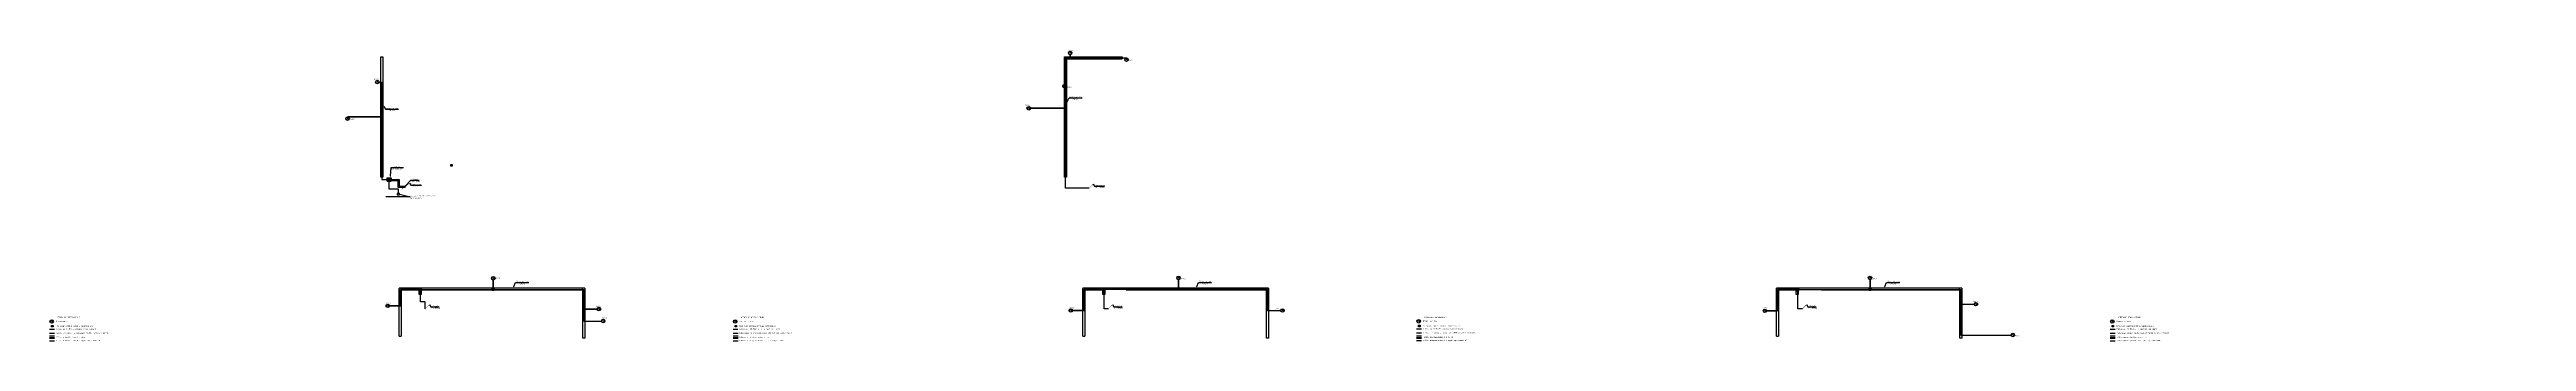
# Model space of a CAD drawing. Extents: x 69291107 to 70108111, y -33487476 to -33099794.
# Drawn here: x 69619099 to 70108111, y -33157490 to -33099794 of the extents above; entities that cross this region are included whole.
import ezdxf
from ezdxf import colors
from ezdxf.entities.mleader import LeaderData, LeaderLine
from ezdxf.enums import TextEntityAlignment as Align
from ezdxf.math import Vec2, Vec3

# ---------------------------------------------------------------- set-up
doc = ezdxf.new("R2010")
doc.units = 0
doc.header["$LTSCALE"] = 100
doc.set_wipeout_variables(frame=1)
doc.layers.add('PDF _СС_ЭЧС_Оборудование', color=1, linetype='Continuous')
doc.layers.add('СС. Текст', color=7, linetype='Continuous')
for name, color, linetype, lineweight in [('АП_АСУ_ОсновнаяТонкая', 7, 'Continuous', 25), ('ОС', 5, 'Continuous', 30), ('СС_ЗВ_Кабель', 1, 'Continuous', 30), ('СС_ЗВ_Оборудование', 1, 'Continuous', 30), ('СС_СКК_Лоток', 170, 'Continuous', 25), ('СС_ЭЧС_Кабель', 180, 'Continuous', 30), ('СС_ЭЧС_Оборудование', 180, 'Continuous', 30)]:
    doc.layers.add(name, color=color, linetype=linetype, lineweight=lineweight)
doc.styles.add('ICOCPEUR', font='isocpeur.ttf')
doc.styles.add('ISOCPEUR', font='isocpeui.ttf', dxfattribs={"height": 250})
doc.styles.add('ISOCPEURNA', font='isocpeui.ttf')
doc.styles.add('UGO', font='isocpeui.ttf')
doc.linetypes.add('Kabl_in_Tube', pattern='A,10,[133,ltypeshp.shx,S=1,R=0,X=0,Y=0],10', length=20)

# ---------------------------------------------------------------- blocks, each defined once
blk = doc.blocks.new('ЧС1')
blk.add_wipeout([(35829.1662902832, 16234.68324565887), (35936.40330886841, 16365.67914867401), (36085.2379322052, 16429.817517280575), (36274.08125495911, 16410.610395431515), (36386.372091293335, 16339.05454921722), (36480.32493400574, 16187.232197761534), (36482.98954963684, 15992.058337211605), (36404.14513206482, 15849.176753044127), (36281.51629257202, 15762.537267684935), (36145.570998192765, 15735.056844255421), (35975.816371917725, 15778.979457855223), (35853.7624912262, 15891.801068305967), (35796.17851829529, 16064.443881988522), (35805.10183334351, 16166.178648948668)])
at = {"linetype": 'Continuous', "lineweight": 0}
for p, q in [((36145.57099819276, 16435.05684425542), (36145.57099819276, 16085.05684425542)), ((36145.57099819276, 16085.05684425542), (36446.38897132874, 15906.14751815796))]:
    blk.add_line(p, q, dxfattribs=at)
at = {"linetype": 'Continuous', "lineweight": 30}
blk.add_circle((36145.57099819276, 16085.05684425542), 350, dxfattribs=at)
at = {"lineweight": 0, "ltscale": 100}
blk.add_circle((36145.57099819276, 16085.05684425542), 284.9486684799176, dxfattribs=at)
blk = doc.blocks.new('Коробка коммутац')
at = {"layer": 'СС_ЭЧС_Оборудование', "color": 18, "true_color": 0x000000}
for p, q in [((-7.275957614183426e-12, 294.7953961880412, -0.5648548055768146), (299.3892579595558, 294.7953961880412)), ((0, 0), (0.001065702279447578, 294.795396188043, -0.5648527949266651)), ((299.3892579595558, 0), (0, 0)), ((299.3892579595522, 294.7953961880412), (299.3892579595558, 0))]:
    blk.add_line(p, q, dxfattribs=at)
blk = doc.blocks.new('соед. коробка')
at = {"layer": 'ОС'}
h = blk.add_hatch(color=0, dxfattribs=at)
h.dxf.hatch_style = 1
h.paths.add_polyline_path([(93.75, 0, 1), (-93.75, 0, 1)])
at = {"layer": 'ОС', "color": 0}
blk.add_circle((0, 0), 93.75, dxfattribs=at)
at = {"layer": 'ОС', "color": 0, "style": 'UGO'}
blk.add_attdef('ПАРАМЕТР', (-187.5, 150), '', height=112.5, dxfattribs=at)
blk = doc.blocks.new('2й этаж')
at = {"layer": 'СС_СКК_Лоток'}
for p, q in [((454799.9797951942, -89345.30532115209), (454799.9797951942, -65597.30990193365)), ((454799.9797951942, -65597.30990193365), (455199.9797951942, -65597.30990193365)), ((455199.9797951942, -65597.30990193365), (455200.9627613682, -89345.2887238368)), ((455200.9627613682, -89345.2887238368), (454799.9797951942, -89345.30532115209)), ((458442.284847307, -120752.1424046472), (458442.284847307, -111307.4277310631)), ((495091.9794228596, -111307.4277310631), (458442.284847307, -111307.4277310631)), ((458842.284847307, -111802.4689384849), (458442.284847307, -111802.4689384849)), ((462380.9004502789, -111707.4277310631), (458842.284847307, -111707.4277310631)), ((458842.284847307, -111707.4277310631), (458842.284847307, -120752.1424046472)), ((458924.0810320926, -111707.4277310631), (458924.0810320926, -111307.4277310631)), ((462298.5733893816, -111707.4277310631), (462298.5733893816, -111307.4277310631)), ((462380.9004502789, -112550.3328681578), (462380.9004502789, -111707.4277310631)), ((462380.9004502789, -111816.7132413633), (462780.9004502789, -111816.7132413633)), ((467288.842804315, -111707.4277310631), (462780.9004502789, -111707.4277310631)), ((462780.9004502789, -111707.4277310631), (462780.9004502789, -112550.3328681578)), ((462857.9901913199, -111707.4277310631), (462857.9901913199, -111307.4277310631)), ((494691.9794228596, -111707.4277310631), (467288.842804315, -111707.4277310631)), ((494607.9794228596, -111707.4277310631), (494607.9794228596, -111307.4277310631)), ((494691.9794228596, -121156.3099019337), (494691.9794228596, -111707.4277310631)), ((494691.9794228596, -111802.3099019337), (495091.9794228596, -111802.3099019337)), ((495091.9794228596, -111307.4277310631), (495091.9794228596, -121156.3099019337)), ((462780.9004502789, -112550.3328681578), (462380.9004502789, -112550.3328681578)), ((458442.284847307, -120752.1424046472), (458842.284847307, -120752.1424046472)), ((495091.9794228596, -121156.3099019337), (494691.9794228596, -121156.3099019337))]:
    blk.add_line(p, q, dxfattribs=at)
blk = doc.blocks.new('Лоток 3 этаж')
at = {"layer": 'СС_СКК_Лоток'}
for p, q in [((597210.9830012795, -89345.3053211693), (597210.9830012795, -65597.30990195087)), ((597210.9830012795, -65597.30990195087), (608630.5661002739, -65597.30990195087)), ((597611.0040891535, -66106.78255426131), (597210.9830012795, -66106.78255426131)), ((597610.9995579083, -65997.30990195087), (597611.9659674536, -89345.28872385398)), ((597610.9995579083, -65997.30990195087), (608630.5661002739, -65997.30990195087)), ((597710.9561810793, -65997.30990195081), (597710.9561810793, -65597.30990195087)), ((608630.5661002739, -65597.30990195087), (608630.5661002739, -65997.30990195087)), ((597611.9659674536, -89345.28872385398), (597210.9830012795, -89345.3053211693)), ((600852.8575518839, -120751.79721948), (600852.8575518839, -111307.0825458959)), ((637502.5521274365, -111307.0825458959), (600852.8575518839, -111307.0825458959)), ((601252.8575518839, -111802.1237533177), (600852.8575518839, -111802.1237533177)), ((604791.4731548559, -111707.0825458959), (601252.8575518839, -111707.0825458959)), ((601252.8575518839, -111707.0825458959), (601252.8575518839, -120751.79721948)), ((601334.6537366696, -111707.0825458959), (601334.6537366696, -111307.0825458959)), ((604709.1460939585, -111707.0825458959), (604709.1460939585, -111307.0825458959)), ((604791.4731548559, -112549.9876829906), (604791.4731548559, -111707.0825458959)), ((604791.4731548559, -111816.3680561961), (605191.4731548559, -111816.3680561961)), ((605191.4731548559, -111707.0825458959), (605191.4731548559, -112549.9876829906)), ((605268.5628958968, -111707.0825458958), (605268.5628958968, -111307.0825458959)), ((637102.5521274365, -111707.0825458958), (609412.8924523616, -111707.0825458958)), ((637018.5521274365, -111707.0825458958), (637018.5521274365, -111307.0825458959)), ((637102.5521274365, -121155.9647167664), (637102.5521274365, -111707.0825458959)), ((637102.5521274365, -111801.9647167664), (637502.5521274365, -111801.9647167664)), ((637502.5521274365, -111307.0825458959), (637502.5521274365, -121155.9647167664)), ((605191.4731548559, -112549.9876829906), (604791.4731548559, -112549.9876829906)), ((600852.8575518839, -120751.79721948), (601252.8575518839, -120751.79721948)), ((637502.5521274365, -121155.9647167664), (637102.5521274365, -121155.9647167664))]:
    blk.add_line(p, q, dxfattribs=at)
blk = doc.blocks.new('Лоток 4 этаж')
at = {"layer": 'СС_СКК_Лоток'}
for p, q in [((738957.5013641142, -120752.1761737297), (738957.5013641142, -111307.4615001456)), ((775607.1959396669, -111307.4615001456), (738957.5013641142, -111307.4615001456)), ((739357.5013641142, -111802.5027075674), (738957.5013641142, -111802.5027075674)), ((742896.1169670862, -111707.4615001456), (739357.5013641142, -111707.4615001456)), ((739357.5013641142, -111707.4615001456), (739357.5013641142, -120752.1761737297)), ((739439.2975488999, -111707.4615001456), (739439.2975488999, -111307.4615001456)), ((742813.7899061888, -111707.4615001456), (742813.7899061888, -111307.4615001456)), ((742896.1169670862, -112550.3666372403), (742896.1169670862, -111707.4615001456)), ((742896.1169670862, -111816.7470104458), (743296.1169670862, -111816.7470104458)), ((743296.1169670862, -111707.4615001456), (743296.1169670862, -112550.3666372403)), ((743373.2067081272, -111707.4615001455), (743373.2067081272, -111307.4615001456)), ((775207.1959396669, -111707.4615001455), (747804.0593211222, -111707.4615001455)), ((775123.1959396669, -111707.4615001455), (775123.1959396669, -111307.4615001456)), ((775207.1959396669, -121156.3436710161), (775207.1959396669, -111707.4615001456)), ((775207.1959396669, -111802.3436710161), (775607.1959396669, -111802.3436710161)), ((775607.1959396669, -111307.4615001456), (775607.1959396669, -121156.3436710161)), ((743296.1169670862, -112550.3666372403), (742896.1169670862, -112550.3666372403)), ((738957.5013641142, -120752.1761737297), (739357.5013641142, -120752.1761737297)), ((775607.1959396669, -121156.3436710161), (775207.1959396669, -121156.3436710161))]:
    blk.add_line(p, q, dxfattribs=at)
blk = doc.blocks.new('*U83')
blk.add_hatch(color=256).paths.add_polyline_path([(-0.7071067811865674, -0.7071067811865532, 1), (0.707106781186539, 0.7071067811865532, 1)])
blk.add_lwpolyline([(-7.07106781186549, -7.071067811865476, 0, 1.5, 0), (-4.949747468305858, -4.949747468305816, 2, 2, 0)], format="xyseb")
at = {"const_width": 0.5}
blk.add_lwpolyline([(-4.949747468305858, -4.949747468305816), (-0.7071067811865674, -0.7071067811865532)], dxfattribs=at)
blk = doc.blocks.new('_None')
blk = doc.blocks.new('*U79')
blk.add_hatch(color=256).paths.add_polyline_path([(-0.7071067811865674, -0.7071067811865532, 1), (0.707106781186539, 0.7071067811865532, 1)])
at = {"const_width": 0.5}
blk.add_lwpolyline([(0.5, 0.5), (6.378679656440351, 6.37867965644033)], dxfattribs=at)
blk.add_lwpolyline([(8.499999999999982, 8.49999999999999, 0, 1.5, 0), (6.378679656440351, 6.37867965644033, 2, 2, 0)], format="xyseb")

msp = doc.modelspace()

# ---------------------------------------------------------------- hatches: boundary and pattern name
at = {"layer": 'СС_ЗВ_Оборудование', "ltscale": 30}
h = msp.add_hatch(dxfattribs=at)
h.set_pattern_fill('ANGLE', color=256, angle=89.99999999999999)
h.set_pattern_definition([(90, (5176070032.278521, -9024469720.264473), (-6.985, 2.138539473011066e-15), [5.08, -1.905]), (180, (5176070032.278521, -9024469720.264473), (-2.566247367613279e-15, -6.985), [5.08, -1.905])])
h.paths.add_polyline_path([(69687761.57194915, -33128270.41725436), (69687761.57194915, -33128399.12399283), (69688188.34380546, -33128399.12399283), (69688188.34380546, -33128270.41725436)])

# ---------------------------------------------------------------- linework, layer by layer
at = {"layer": 'PDF _СС_ЭЧС_Оборудование', "color": 180, "lineweight": 30, "true_color": 0x3f00ff}
for points in [[(69684502.50397553, -33112916.01196271), (69684899.99491552, -33112916.01196271), (69684899.99491552, -33113315.62852271), (69684502.50397553, -33113315.62852271)], [(69819461.84316583, -33111211.65126934), (69819859.33410582, -33111211.65126934), (69819859.33410582, -33111611.26782934), (69819461.84316583, -33111611.26782934)], [(69692166.10223836, -33147017.17152177), (69692563.59317835, -33147017.17152177), (69692563.59317835, -33147416.78808177), (69692166.10223836, -33147416.78808177)], [(69827100.5461139, -33146951.27493658), (69827498.03705388, -33146951.27493658), (69827498.03705388, -33147350.89149658), (69827100.5461139, -33147350.89149658)], [(69964053.35132194, -33146996.88789077), (69964450.84226193, -33146996.88789077), (69964450.84226193, -33147396.50445078), (69964053.35132194, -33147396.50445078)]]:
    msp.add_lwpolyline(points, close=True, dxfattribs=at)
at = {"layer": 'АП_АСУ_ОсновнаяТонкая', "lineweight": 50}
for p, q in [((69685875.48594244, -33125792.54334125, -4.999999999999952e-09), (69685875.48594244, -33125192.54334125, -4.999999999999952e-09)), ((69686412.08299112, -33125792.54334125, -4.999999999999952e-09), (69686412.08299112, -33125192.54334125, -4.999999999999952e-09))]:
    msp.add_line(p, q, dxfattribs=at)
at = {"layer": 'АП_АСУ_ОсновнаяТонкая', "lineweight": 50, "elevation": -4.999999999999952e-09}
msp.add_lwpolyline([(69685729.67417115, -33125792.54334125), (69686529.67417115, -33125792.54334125), (69686529.67417115, -33125192.54334125), (69685729.67417115, -33125192.54334125)], close=True, dxfattribs=at)
at = {"layer": 'СС_ЗВ_Кабель', "color": 5}
for p, q in [((69619106.14909641, -33156653.09768725), (69620083.60280697, -33156653.09768725)), ((69754044.30511189, -33156653.09768725), (69755021.75882244, -33156653.09768725)), ((69888982.46112736, -33156628.09768725), (69889959.91483791, -33156628.09768725)), ((70025920.61714283, -33156653.09768725), (70026898.07085338, -33156653.09768725))]:
    msp.add_line(p, q, dxfattribs=at)
at = {"layer": 'СС_ЗВ_Кабель', "color": 5, "linetype": 'Kabl_in_Tube', "ltscale": 0.5}
for p, q in [((69619106.14909641, -33157331.88594076), (69620083.60280697, -33157331.88594076)), ((69754044.30511189, -33157331.88594076), (69755021.75882244, -33157331.88594076)), ((69888982.46112736, -33157306.88594076), (69889959.91483791, -33157306.88594076)), ((70025920.61714283, -33157331.88594076), (70026898.07085338, -33157331.88594076))]:
    msp.add_line(p, q, dxfattribs=at)
at = {"layer": 'СС_ЗВ_Оборудование', "ltscale": 30}
msp.add_lwpolyline([(69687761.57194915, -33128270.41725436), (69687761.57194915, -33128510.84674922), (69688188.34380546, -33128510.84674922), (69688188.34380546, -33128270.41725436)], close=True, dxfattribs=at)
at = {"layer": 'СС_СКК_Лоток', "color": 18, "lineweight": 20, "true_color": 0x000000}
for p, q in [((69620083.60280697, -33156366.56496674), (69619106.14909641, -33156366.56496674)), ((69620083.60280697, -33156907.44006072), (69619106.14909641, -33156907.44006072)), ((69755021.75882244, -33156366.56496674), (69754044.30511189, -33156366.56496674)), ((69755021.75882244, -33156907.44006072), (69754044.30511189, -33156907.44006072)), ((69889959.91483791, -33156341.56496674), (69888982.46112736, -33156341.56496674)), ((69889959.91483791, -33156882.44006072), (69888982.46112736, -33156882.44006072)), ((70026898.07085338, -33156366.56496674), (70025920.61714283, -33156366.56496674)), ((70026898.07085338, -33156907.44006072), (70025920.61714283, -33156907.44006072))]:
    msp.add_line(p, q, dxfattribs=at)
at = {"layer": 'СС_ЭЧС_Кабель', "color": 3}
for p, q in [((69619098.56921405, -33155032.90342326), (69620076.0229246, -33155032.90342326)), ((69754036.72522952, -33155032.90342326), (69755014.17894007, -33155032.90342326)), ((69888974.88124499, -33155007.90342326), (69889952.33495554, -33155007.90342326)), ((70025913.03726046, -33155032.90342326), (70026890.49097101, -33155032.90342326))]:
    msp.add_line(p, q, dxfattribs=at)
at = {"layer": 'СС_ЭЧС_Кабель', "color": 5}
for p, q in [((69619104.76580337, -33155828.95537433), (69620082.21951392, -33155828.95537433)), ((69754042.92181884, -33155828.95537433), (69755020.3755294, -33155828.95537433)), ((69888981.07783431, -33155803.95537433), (69889958.53154486, -33155803.95537433)), ((70025919.23384978, -33155828.95537433), (70026896.68756033, -33155828.95537433))]:
    msp.add_line(p, q, dxfattribs=at)
at = {"layer": 'СС_ЭЧС_Кабель', "color": 3}
msp.add_lwpolyline([(69687986.45335497, -33128268.50803489), (69687986.45335497, -33128268.50803489), (69687986.45335497, -33127409.67754686), (69686153.16196354, -33127409.67754686), (69686153.16196354, -33125469.23153178)], dxfattribs=at)
at = {"layer": 'СС_ЭЧС_Кабель'}
for points in [[(69686153.16196354, -33125469.23153178), (69688103.79320468, -33125469.23153178), (69688103.79320468, -33126786.50908168), (69689274.47650217, -33126786.50908168), (69689274.47650217, -33126786.50908168)], [(69686153.16196354, -33125469.23153178), (69686648.84701632, -33125668.24299655), (69687863.55177833, -33125668.24299655), (69687863.55177833, -33126971.06865817), (69689320.6786507, -33126971.06865817)]]:
    msp.add_lwpolyline(points, dxfattribs=at)

# ---------------------------------------------------------------- block references
at = {"layer": 'АП_АСУ_ОсновнаяТонкая'}
msp.add_blockref('соед. коробка', (69686153.16196354, -33125469.23153178, -4.999999999999952e-09), dxfattribs=at)
at = {"layer": 'СС_ЭЧС_Кабель', "color": 7, "xscale": 100, "yscale": 100, "zscale": 100}
for name, p in [('*U83', (69689323.85658424, -33126782.58930289)), ('*U79', (69689292.87966715, -33127036.19713951)), ('*U79', (69824314.82124421, -33127208.01796721)), ('*U79', (69693274.9865374, -33151037.84989636)), ('*U79', (69828096.58227201, -33151037.84989636)), ('*U79', (69965143.75429603, -33151037.84989636))]:
    msp.add_blockref(name, p, dxfattribs=at)
at = {"layer": 'СС_ЭЧС_Оборудование'}
msp.add_blockref('Коробка коммутац', (69698320.07143341, -33122827.48622897), dxfattribs=at)

# ---------------------------------------------------------------- texts
at = {"layer": 'СС. Текст', "char_height": 250, "attachment_point": 1, "style": 'ICOCPEUR'}
for s, insert in [('\\pxi-2,l2,sm1.5,t3; Вторичные часы', (69620191.76628275, -33153349.9314421, 1.260244902923428e-08)), ('\\pxi-2,l2,sm1.5,t3; Клеммная коробка системы часофикации', (69620211.59441884, -33154300.63006677, 1.260244902923428e-08)), ('\\pxi-2,l2,sm1.5,t3; Вторичные часы', (69755129.92229822, -33153349.9314421, 1.260244902923428e-08)), ('\\pxi-2,l2,sm1.5,t3; Клеммная коробка системы часофикации', (69755149.75043431, -33154300.63006677, 1.260244902923428e-08)), ('\\pxi-2,l2,sm1.5,t3; Вторичные часы', (69890068.0783137, -33153324.9314421, 1.260244902923428e-08)), ('\\pxi-2,l2,sm1.5,t3; Клеммная коробка системы часофикации', (69890087.90644978, -33154275.63006677, 1.260244902923428e-08)), ('\\pxi-2,l2,sm1.5,t3; Вторичные часы', (70027006.23432916, -33153349.9314421, 1.260244902923428e-08)), ('\\pxi-2,l2,sm1.5,t3; Клеммная коробка системы часофикации', (70027026.06246525, -33154300.63006677, 1.260244902923428e-08))]:
    msp.add_mtext(s, dxfattribs=dict(at, insert=insert))
for s, width, insert in [('Кабель до ГЛОНАСС антенны (комплектный)', 8635.087618619204, (69620391.46694964, -33154872.74015994, 1.260244902923428e-08)), ('Кабель до ГЛОНАСС антенны (комплектный)', 8635.087618619204, (69755329.62296511, -33154872.74015994, 1.260244902923428e-08)), ('Кабель до ГЛОНАСС антенны (комплектный)', 8635.087618619204, (69890267.77898058, -33154847.74015994, 1.260244902923428e-08)), ('Кабель до ГЛОНАСС антенны (комплектный)', 8635.087618619204, (70027205.93499605, -33154872.74015994, 1.260244902923428e-08)), ('Кабельные линии часофикации КПСВВнг(А)-LSLTx 1х2x1,5', 9833.103035718203, (69620397.66353896, -33155668.79211006, 1.260244902923428e-08)), ('Кабель прокладываемый в лотке', 11279.86049765281, (69620399.04683201, -33156492.93442297, 1.260244902923428e-08)), ('Кабель прокладываемый в трубе гофрированной', 11279.86049765281, (69620399.04683201, -33157171.72267649, 1.260244902923428e-08)), ('Кабельные линии часофикации КПСВВнг(А)-LSLTx 1х2x1,5', 9833.103035718203, (69755335.81955443, -33155668.79211006, 1.260244902923428e-08)), ('Кабель прокладываемый в лотке', 11279.86049765281, (69755337.20284748, -33156492.93442297, 1.260244902923428e-08)), ('Кабель прокладываемый в трубе гофрированной', 11279.86049765281, (69755337.20284748, -33157171.72267649, 1.260244902923428e-08)), ('Кабельные линии часофикации КПСВВнг(А)-LSLTx 1х2x1,5', 9833.103035718203, (69890273.9755699, -33155643.79211006, 1.260244902923428e-08)), ('Кабель прокладываемый в лотке', 11279.86049765281, (69890275.35886295, -33156467.93442297, 1.260244902923428e-08)), ('Кабель прокладываемый в трубе гофрированной', 11279.86049765281, (69890275.35886295, -33157146.72267649, 1.260244902923428e-08)), ('Кабельные линии часофикации КПСВВнг(А)-LSLTx 1х2x1,5', 9833.103035718203, (70027212.13158537, -33155668.79211006, 1.260244902923428e-08)), ('Кабель прокладываемый в лотке', 11279.86049765281, (70027213.51487842, -33156492.93442297, 1.260244902923428e-08)), ('Кабель прокладываемый в трубе гофрированной', 11279.86049765281, (70027213.51487842, -33157171.72267649, 1.260244902923428e-08))]:
    msp.add_mtext_dynamic_manual_height_columns(s, width=width, gutter_width=1, heights=[0], dxfattribs=dict(at, insert=insert))
at = {"layer": 'СС_ЭЧС_Оборудование', "color": 0, "lineweight": 30, "ltscale": 50, "style": 'ISOCPEUR'}
for s, p in [('ВЧ3.2', (69820188.9817668, -33100119.84341361)), ('ВЧ2.1', (69683143.48883826, -33105866.2286301)), ('ВЧ3.1', (69832143.49611597, -33102158.60439865)), ('ВЧ3.4', (69811685.99086873, -33111031.38044469)), ('ВЧ3.3', (69819915.82906972, -33107400.81698208)), ('ВЧ2.2', (69678347.01761372, -33113801.57949033)), ('ВЧ2.4', (69707097.32724933, -33145184.34687298)), ('ВЧ3.6', (69842426.39015092, -33145275.63902318)), ('ВЧ4.2', (69978950.11065845, -33145287.23011814)), ('ВЧ2.3', (69685519.68292013, -33150121.06662138)), ('ВЧ4.3', (69998774.84643479, -33149783.84484762)), ('ВЧ2.5', (69726969.99523512, -33150736.55572705)), ('ВЧ3.5', (69820459.75762333, -33151015.65222495)), ('ВЧ3.7', (69861146.58925311, -33151240.48913145)), ('ВЧ4.1', (69957496.7248176, -33151030.14466925)), ('ВЧ4.4', (70007147.22660361, -33156561.2086975))]:
    msp.add_text(s, height=250, dxfattribs=at).set_placement(p, align=Align.BOTTOM_LEFT)

# ---------------------------------------------------------------- leaders
at = {"layer": 'АП_АСУ_ОсновнаяТонкая'}
ml = msp.add_multileader_mtext('Standard', dxfattribs=at)
ml.set_content('{\\fISOCPEUR|b0|i1|c204|p34;ТШ 1.1 \\P(см. ИОС5.5.5)}', color=256, style='ICOCPEUR')
ml.set_leader_properties()
ml.build(insert=Vec2(0, 0))
ml.multileader.update_dxf_attribs({"text_left_attachment_type": 6, "text_right_attachment_type": 6, "dogleg_length": 100, "arrow_head_size": 400})
ctx = ml.context
ctx.base_point, ctx.char_height, ctx.arrow_head_size, ctx.landing_gap_size, ctx.plane_origin = Vec3(69686630.38721687, -33123084.26324093, -4.999999999999952e-09), 250, 400, 0, Vec3(69690794.68085387, -33125847.68892195, -4.999999999999952e-09)
ctx.left_attachment, ctx.right_attachment, ctx.text_align_type = 6, 6, 1
notes = []
notes.append((ctx, [(1, (1, 1, 0), (69686530.38721687, -33123084.26324093, -4.999999999999952e-09), (1, 0), 100, [(0, [(69686412.08299112, -33125192.54334125, -4.999999999999952e-09)], 0, [])])]))
ctx.mtext.insert, ctx.mtext.width, ctx.mtext.defined_height, ctx.mtext.alignment, ctx.mtext.flow_direction = Vec3(69687665.8985805, -33122784.26324093, -4.999999999999952e-09), 3869.313037769869, 1409.917859556774, 2, 5
at = {"layer": 'СС. Текст', "lineweight": 0}
ml = msp.add_multileader_mtext('Standard', dxfattribs=at)
ml.set_content('{\\fISOCPEUR|b0|i1|c204|p34;\\C256;Датчик ГЛОНАСС СВР-07.011\\Pна отм.+6.100 }', color=7, style='ICOCPEUR')
ml.set_leader_properties(color=256)
ml.build(insert=Vec2(0, 0))
ml.multileader.update_dxf_attribs({"text_left_attachment_type": 6, "text_right_attachment_type": 6, "dogleg_length": 0.1, "arrow_head_size": 0, "scale": 100})
ctx = ml.context
ctx.base_point, ctx.scale, ctx.char_height, ctx.arrow_head_size, ctx.landing_gap_size, ctx.plane_origin = Vec3(69690283.34911142, -33128883.48059059), 100, 250, 0, 0, Vec3(69692017.55394489, -33131864.98799199)
ctx.left_attachment, ctx.right_attachment = 6, 6
notes.append((ctx, [(0, (1, 1, 0), (69690273.34911142, -33128883.48059059), (1, 0), 10, [(0, [(69688188.34380546, -33128390.63200179)], 0, [])])]))
ctx.mtext.insert, ctx.mtext.width, ctx.mtext.flow_direction = Vec3(69690283.34911142, -33128583.48059059), 4178.278509993106, 5
at = {"layer": 'СС_СКК_Лоток', "color": 7}
ml = msp.add_multileader_mtext('Standard', dxfattribs=at)
ml.set_content('Лоток см. том ИОС5.5', color=7, style='ISOCPEURNA')
ml.set_leader_properties()
ml.build(insert=Vec2(0, 0))
ml.multileader.update_dxf_attribs({"text_left_attachment_type": 6, "text_right_attachment_type": 6, "dogleg_length": 100, "arrow_head_size": 400})
ctx = ml.context
ctx.base_point, ctx.char_height, ctx.arrow_head_size, ctx.landing_gap_size, ctx.plane_origin = Vec3(69685501.74492721, -33111566.44040209), 250, 400, 0, Vec3(69691439.48877998, -33112757.09834209)
ctx.left_attachment, ctx.right_attachment, ctx.text_align_type = 6, 6, 1
notes.append((ctx, [(1, (1, 1, 0), (69685401.74492721, -33111566.44040209), (1, 0), 100, [(0, [(69684900.73055948, -33110633.9366392)], 0, [])])]))
ctx.mtext.insert, ctx.mtext.width, ctx.mtext.alignment, ctx.mtext.flow_direction = Vec3(69686681.66916963, -33111266.44040209), 2467.273733857088, 2, 5
ml = msp.add_multileader_mtext('Standard', dxfattribs=at)
ml.set_content('Лоток см. том ИОС5.5', color=7, style='ISOCPEURNA')
ml.set_leader_properties()
ml.build(insert=Vec2(0, 0))
ml.multileader.update_dxf_attribs({"text_left_attachment_type": 6, "text_right_attachment_type": 6, "dogleg_length": 100, "arrow_head_size": 400})
ctx = ml.context
ctx.base_point, ctx.char_height, ctx.arrow_head_size, ctx.landing_gap_size, ctx.plane_origin = Vec3(69711204.49626316, -33145801.18674025), 250, 400, 0, Vec3(69717142.24011593, -33146991.84468025)
ctx.left_attachment, ctx.right_attachment, ctx.text_align_type = 6, 6, 1
notes.append((ctx, [(1, (1, 1, 0), (69711104.49626316, -33145801.18674025), (1, 0), 100, [(0, [(69710603.48189543, -33146965.32113915)], 0, [])])]))
ctx.mtext.insert, ctx.mtext.width, ctx.mtext.alignment, ctx.mtext.flow_direction = Vec3(69712384.42050558, -33145501.18674025), 2467.273733857088, 2, 5
ml = msp.add_multileader_mtext('Standard', dxfattribs=at)
ml.set_content('Лоток см. том ИОС5.5', color=7, style='ISOCPEURNA')
ml.set_leader_properties()
ml.build(insert=Vec2(0, 0))
ml.multileader.update_dxf_attribs({"text_left_attachment_type": 6, "text_right_attachment_type": 6, "dogleg_length": 100, "arrow_head_size": 400})
ctx = ml.context
ctx.base_point, ctx.char_height, ctx.arrow_head_size, ctx.landing_gap_size, ctx.plane_origin = Vec3(69846031.14388067, -33145801.14627995), 250, 400, 0, Vec3(69851968.88773343, -33146991.80421995)
ctx.left_attachment, ctx.right_attachment, ctx.text_align_type = 6, 6, 1
notes.append((ctx, [(1, (1, 1, 0), (69845931.14388067, -33145801.14627995), (1, 0), 100, [(0, [(69845430.12951294, -33146965.28067885)], 0, [])])]))
ctx.mtext.insert, ctx.mtext.width, ctx.mtext.alignment, ctx.mtext.flow_direction = Vec3(69847211.06812309, -33145501.14627995), 2467.273733857088, 2, 5
at = {"layer": 'СС_ЭЧС_Кабель', "color": 7, "lineweight": 0}
ml = msp.add_multileader_mtext('Standard', dxfattribs=at)
ml.set_content('Опуск\\Pна 1 этаж', color=7, style='ISOCPEUR')
ml.set_leader_properties()
ml.set_arrow_properties(name='NONE')
ml.build(insert=Vec2(0, 0))
ml.multileader.update_dxf_attribs({"text_left_attachment_type": 6, "text_right_attachment_type": 6, "dogleg_length": 100, "arrow_head_size": 400})
ctx = ml.context
ctx.base_point, ctx.char_height, ctx.arrow_head_size, ctx.landing_gap_size, ctx.plane_origin = Vec3(69690540.85492992, -33125599.67397637), 250, 400, 0, Vec3(69698188.52308975, -33127156.39394632)
ctx.left_attachment, ctx.right_attachment, ctx.text_align_type = 6, 6, 1
notes.append((ctx, [(1, (1, 1, 0), (69690440.85492992, -33125599.67397637), (1, 0), 100, [(0, [(69689330.87344141, -33126784.91080501)], 0, [])])]))
ctx.mtext.insert, ctx.mtext.width, ctx.mtext.alignment, ctx.mtext.flow_direction = Vec3(69691376.08220266, -33125299.67397637), 1991.196945939679, 2, 5
ml = msp.add_multileader_mtext('Standard', dxfattribs=at)
ml.set_content('Подъём на 3 этаж', color=7, style='ISOCPEUR')
ml.set_leader_properties()
ml.set_arrow_properties(name='NONE')
ml.build(insert=Vec2(0, 0))
ml.multileader.update_dxf_attribs({"text_left_attachment_type": 6, "text_right_attachment_type": 6, "dogleg_length": 100, "arrow_head_size": 400})
ctx = ml.context
ctx.base_point, ctx.char_height, ctx.arrow_head_size, ctx.landing_gap_size, ctx.plane_origin = Vec3(69690509.87801284, -33126623.73225504), 250, 400, 0, Vec3(69698157.54617266, -33128180.45222499)
ctx.left_attachment, ctx.right_attachment, ctx.text_align_type = 6, 6, 1
notes.append((ctx, [(1, (1, 1, 0), (69690409.87801284, -33126623.73225504), (1, 0), 100, [(0, [(69690142.87966715, -33126186.19713951)], 0, [])])]))
ctx.mtext.insert, ctx.mtext.width, ctx.mtext.alignment, ctx.mtext.flow_direction = Vec3(69691352.4916492, -33126323.73225504), 1991.196945939679, 2, 5
ml = msp.add_multileader_mtext('Standard', dxfattribs=at)
ml.set_content('Подъём на\\Pсо 2 этажа', color=7, style='ISOCPEUR')
ml.set_leader_properties()
ml.set_arrow_properties(name='NONE')
ml.build(insert=Vec2(0, 0))
ml.multileader.update_dxf_attribs({"text_left_attachment_type": 6, "text_right_attachment_type": 6, "dogleg_length": 100, "arrow_head_size": 400})
ctx = ml.context
ctx.base_point, ctx.char_height, ctx.arrow_head_size, ctx.landing_gap_size, ctx.plane_origin = Vec3(69825531.8195899, -33126795.55308274), 250, 400, 0, Vec3(69833179.48774973, -33128352.27305269)
ctx.left_attachment, ctx.right_attachment, ctx.text_align_type = 6, 6, 1
notes.append((ctx, [(1, (1, 1, 0), (69825431.8195899, -33126795.55308274), (1, 0), 100, [(0, [(69825164.82124421, -33126358.01796721)], 0, [])])]))
ctx.mtext.insert, ctx.mtext.width, ctx.mtext.alignment, ctx.mtext.flow_direction = Vec3(69826454.26277171, -33126495.55308274), 1991.196945939679, 2, 5
ml = msp.add_multileader_mtext('Standard', dxfattribs=at)
ml.set_content('Подъём \\Pс 1 этажа', color=7, style='ISOCPEUR')
ml.set_leader_properties()
ml.set_arrow_properties(name='NONE')
ml.build(insert=Vec2(0, 0))
ml.multileader.update_dxf_attribs({"text_left_attachment_type": 6, "text_right_attachment_type": 6, "dogleg_length": 100, "arrow_head_size": 400})
ctx = ml.context
ctx.base_point, ctx.char_height, ctx.arrow_head_size, ctx.landing_gap_size, ctx.plane_origin = Vec3(69694491.98488308, -33150625.38501189), 250, 400, 0, Vec3(69702139.65304291, -33152182.10498184)
ctx.left_attachment, ctx.right_attachment, ctx.text_align_type = 6, 6, 1
notes.append((ctx, [(1, (1, 1, 0), (69694391.98488308, -33150625.38501189), (1, 0), 100, [(0, [(69694124.9865374, -33150187.84989636)], 0, [])])]))
ctx.mtext.insert, ctx.mtext.width, ctx.mtext.alignment, ctx.mtext.flow_direction = Vec3(69695297.85609521, -33150325.38501189), 1991.196945939679, 2, 5
ml = msp.add_multileader_mtext('Standard', dxfattribs=at)
ml.set_content('Подъём \\Pс 1 этажа', color=7, style='ISOCPEUR')
ml.set_leader_properties()
ml.set_arrow_properties(name='NONE')
ml.build(insert=Vec2(0, 0))
ml.multileader.update_dxf_attribs({"text_left_attachment_type": 6, "text_right_attachment_type": 6, "dogleg_length": 100, "arrow_head_size": 400})
ctx = ml.context
ctx.base_point, ctx.char_height, ctx.arrow_head_size, ctx.landing_gap_size, ctx.plane_origin = Vec3(69829313.5806177, -33150625.38501189), 250, 400, 0, Vec3(69836961.24877752, -33152182.10498184)
ctx.left_attachment, ctx.right_attachment, ctx.text_align_type = 6, 6, 1
notes.append((ctx, [(1, (1, 1, 0), (69829213.5806177, -33150625.38501189), (1, 0), 100, [(0, [(69828946.58227201, -33150187.84989636)], 0, [])])]))
ctx.mtext.insert, ctx.mtext.width, ctx.mtext.alignment, ctx.mtext.flow_direction = Vec3(69830119.45182982, -33150325.38501189), 1991.196945939679, 2, 5
ml = msp.add_multileader_mtext('Standard', dxfattribs=at)
ml.set_content('Подъём \\Pс 1 этажа', color=7, style='ISOCPEUR')
ml.set_leader_properties()
ml.set_arrow_properties(name='NONE')
ml.build(insert=Vec2(0, 0))
ml.multileader.update_dxf_attribs({"text_left_attachment_type": 6, "text_right_attachment_type": 6, "dogleg_length": 100, "arrow_head_size": 400})
ctx = ml.context
ctx.base_point, ctx.char_height, ctx.arrow_head_size, ctx.landing_gap_size, ctx.plane_origin = Vec3(69966360.75264172, -33150625.38501189), 250, 400, 0, Vec3(69974008.42080155, -33152182.10498184)
ctx.left_attachment, ctx.right_attachment, ctx.text_align_type = 6, 6, 1
notes.append((ctx, [(1, (1, 1, 0), (69966260.75264172, -33150625.38501189), (1, 0), 100, [(0, [(69965993.75429603, -33150187.84989636)], 0, [])])]))
ctx.mtext.insert, ctx.mtext.width, ctx.mtext.alignment, ctx.mtext.flow_direction = Vec3(69967166.62385385, -33150325.38501189), 1991.196945939679, 2, 5
for ctx, leaders in notes:
    for number, flags, end, landing, length, lines in leaders:
        leader = LeaderData()
        leader.index, (leader.has_last_leader_line, leader.has_dogleg_vector, leader.attachment_direction) = number, flags
        leader.last_leader_point, leader.dogleg_vector, leader.dogleg_length = Vec3(end), Vec3(landing), length
        for number, points, colour, breaks in lines:
            line = LeaderLine()
            line.index, line.vertices, line.color, line.breaks = number, Vec3.list(points), colors.encode_raw_color(colour), breaks
            leader.lines.append(line)
        ctx.leaders.append(leader)

# ---------------------------------------------------------------- next in the draw order: block references
at = {"layer": 'СС_ЭЧС_Оборудование'}
for p in [(69784456.55629446, -33116569.31139968), (69647676.2502207, -33122304.4253035), (69795564.89155512, -33117892.61474998), (69783337.22450887, -33123134.8273334), (69641768.41305287, -33129535.58984166), (69776280.21156047, -33127496.5163936), (69670538.0241691, -33161076.23821653), (69805847.78559007, -33161009.64937451), (69942371.5060976, -33161021.24046947), (69649715.65053307, -33166526.69081612), (69963282.50184058, -33166194.06636037), (69583384.78165746, -33169611.81718345, 1.260244902923428e-08), (69691415.35443, -33167172.99428278), (69718322.93767293, -33169611.81718345, 1.260244902923428e-08), (69784593.40192978, -33167456.21669247), (69826370.99137448, -33167459.17442016), (69853261.0936884, -33169586.81718345, 1.260244902923428e-08), (69921620.64886405, -33167522.00614863), (69990199.24970387, -33169611.81718345, 1.260244902923428e-08), (69970568.62204276, -33172295.21904882)]:
    msp.add_blockref('ЧС1', p, dxfattribs=at)

# ---------------------------------------------------------------- next in the draw order: linework, layer by layer
at = {"layer": 'PDF _СС_ЭЧС_Оборудование', "color": 180, "lineweight": 30, "true_color": 0x3f00ff}
for points in [[(69820403.38182266, -33101228.96033799), (69820800.87276265, -33101228.96033799), (69820800.87276265, -33101628.57689799), (69820403.38182266, -33101628.57689799)], [(69819461.84316583, -33107445.28677071), (69819859.33410582, -33107445.28677071), (69819859.33410582, -33107844.90333071), (69819461.84316583, -33107844.90333071)], [(69706484.8496973, -33147017.17152177), (69706882.3406373, -33147017.17152177), (69706882.3406373, -33147416.78808177), (69706484.8496973, -33147416.78808177)], [(69841794.61111827, -33146951.27493658), (69842192.10205826, -33146951.27493658), (69842192.10205826, -33147350.89149658), (69841794.61111827, -33147350.89149658)], [(69978318.3316258, -33146996.88789078), (69978715.8225658, -33146996.88789078), (69978715.8225658, -33147396.50445078), (69978318.3316258, -33147396.50445078)], [(69996268.42588925, -33149909.20123611), (69996665.91682924, -33149909.20123611), (69996665.91682924, -33150308.81779611), (69996268.42588925, -33150308.81779611)], [(69724381.11749282, -33150888.12915853), (69724778.60843281, -33150888.12915853), (69724778.60843281, -33151287.74571853), (69724381.11749282, -33151287.74571853)]]:
    msp.add_lwpolyline(points, close=True, dxfattribs=at)
at = {"layer": 'СС_ЭЧС_Кабель'}
for points in [[(69824315.90441461, -33127214.95585098), (69819660.58863586, -33127214.95585098), (69819660.58863582, -33111411.45954934), (69812775.78255866, -33111411.45954934), (69819660.58863582, -33111411.45954932), (69819660.58863582, -33107049.77048914), (69819482.79550706, -33107049.77048915), (69819660.58863582, -33107049.77048914), (69819660.58863582, -33101428.76861799), (69820602.12729265, -33101428.76861798), (69820602.12729265, -33100834.25455542), (69820602.12729265, -33101428.76861798), (69831710.4625533, -33101428.76861798), (69831710.4625533, -33101457.55790572)], [(69684171.8212189, -33106219.36845924), (69684701.24944551, -33106219.36845924), (69684701.24944551, -33113115.82024271), (69677987.75788887, -33113115.82024271), (69684701.24944551, -33113115.82024271), (69684701.24944551, -33125469.23153178), (69686153.16196354, -33125469.23153178)], [(69828099.73057021, -33151042.78346877), (69827357.13791868, -33151042.78346877), (69827299.29158388, -33151042.78346877), (69827299.29158388, -33147151.08321658), (69823346.65971959, -33147151.08321658), (69823346.65971959, -33151371.15984822), (69821088.97292797, -33151371.15984822), (69823346.65971959, -33151371.15984822), (69823346.65971959, -33147151.08321658), (69841993.35658826, -33147151.08321658), (69841993.35658826, -33145274.59253025), (69841993.35658826, -33147151.08321658), (69859552.92984848, -33147151.08321658), (69859552.92984848, -33151374.1175759), (69862166.56237267, -33151374.1175759)], [(69965127.32085896, -33151040.68864012), (69964229.83793291, -33151040.68864012), (69964229.83793291, -33147196.69617078), (69960256.697017, -33147196.69617078), (69960256.697017, -33151436.94930438), (69958116.21986224, -33151436.94930438), (69960256.697017, -33151436.94930438), (69960256.697017, -33147196.69617078), (69978517.07709579, -33147196.69617078), (69978517.07709579, -33145286.18362521), (69978517.07709579, -33147196.69617078), (69996467.17135924, -33147196.69617078), (69996467.17135924, -33150109.00951611), (69999078.07283877, -33150109.00951611)], [(69996467.17135924, -33150109.00951611), (69996467.17135924, -33156210.16220457), (70006364.19304095, -33156210.16220457)]]:
    msp.add_lwpolyline(points, dxfattribs=at)

# ---------------------------------------------------------------- next in the draw order: block references
for name, p in [('2й этаж', (69229700.30878907, -33035657.89340809)), ('Лоток 3 этаж', (69222256.46097769, -33035658.19813296)), ('Лоток 4 этаж', (69221061.40419045, -33035658.19813296))]:
    msp.add_blockref(name, p)
for p in [(69619494.26568063, -33154614.93711163), (69754432.4216961, -33154614.93711163), (69889370.57771157, -33154589.93711163), (70026308.73372704, -33154614.93711163)]:
    msp.add_blockref('Коробка коммутац', p, dxfattribs=at)

# ---------------------------------------------------------------- next in the draw order: texts
at = {"layer": 'СС. Текст', "char_height": 250, "width": 5705.291930374369, "attachment_point": 1, "style": 'ICOCPEUR'}
for insert in [(69620025.67408101, -33152601.95866135, 1.260244902923428e-08), (69754963.83009648, -33152601.95866135, 1.260244902923428e-08), (69889901.98611195, -33152576.95866135, 1.260244902923428e-08), (70026840.14212742, -33152601.95866135, 1.260244902923428e-08)]:
    msp.add_mtext('\\pxi-2,l2,sm1.5,qc,t3;УСЛОВНЫЕ ОБОЗНАЧЕНИЯ', dxfattribs=dict(at, insert=insert))
at = {"layer": 'СС_ЭЧС_Оборудование', "color": 0, "lineweight": 30, "ltscale": 50, "style": 'ISOCPEUR'}
msp.add_text('ВЧ2.6', height=250, dxfattribs=at).set_placement((69728176.96856822, -33153060.83276946), align=Align.BOTTOM_LEFT)

# ---------------------------------------------------------------- next in the draw order: leaders
at = {"layer": 'СС_СКК_Лоток', "color": 7}
ml = msp.add_multileader_mtext('Standard', dxfattribs=at)
ml.set_content('Лоток см. том ИОС5.5', color=7, style='ISOCPEURNA')
ml.set_leader_properties()
ml.build(insert=Vec2(0, 0))
ml.multileader.update_dxf_attribs({"text_left_attachment_type": 6, "text_right_attachment_type": 6, "dogleg_length": 100, "arrow_head_size": 400})
ctx = ml.context
ctx.base_point, ctx.char_height, ctx.arrow_head_size, ctx.landing_gap_size, ctx.plane_origin = Vec3(69820468.84065273, -33109327.69929026), 250, 400, 0, Vec3(69826406.5845055, -33110518.35723026)
ctx.left_attachment, ctx.right_attachment, ctx.text_align_type = 6, 6, 1
notes = []
notes.append((ctx, [(1, (1, 1, 0), (69820368.84065273, -33109327.69929026), (1, 0), 100, [(0, [(69819867.826285, -33110491.83368916)], 0, [])])]))
ctx.mtext.insert, ctx.mtext.width, ctx.mtext.alignment, ctx.mtext.flow_direction = Vec3(69821648.76489516, -33109027.69929026), 2467.273733857088, 2, 5
ml = msp.add_multileader_mtext('Standard', dxfattribs=at)
ml.set_content('Лоток см. том ИОС5.5', color=7, style='ISOCPEURNA')
ml.set_leader_properties()
ml.build(insert=Vec2(0, 0))
ml.multileader.update_dxf_attribs({"text_left_attachment_type": 6, "text_right_attachment_type": 6, "dogleg_length": 100, "arrow_head_size": 400})
ctx = ml.context
ctx.base_point, ctx.char_height, ctx.arrow_head_size, ctx.landing_gap_size, ctx.plane_origin = Vec3(69981893.03494711, -33145801.5252342), 250, 400, 0, Vec3(69987830.77879988, -33146992.18317421)
ctx.left_attachment, ctx.right_attachment, ctx.text_align_type = 6, 6, 1
notes.append((ctx, [(1, (1, 1, 0), (69981793.03494711, -33145801.5252342), (1, 0), 100, [(0, [(69981292.02057938, -33146965.65963311)], 0, [])])]))
ctx.mtext.insert, ctx.mtext.width, ctx.mtext.alignment, ctx.mtext.flow_direction = Vec3(69983072.95918953, -33145501.5252342), 2467.273733857088, 2, 5
for ctx, leaders in notes:
    for number, flags, end, landing, length, lines in leaders:
        leader = LeaderData()
        leader.index, (leader.has_last_leader_line, leader.has_dogleg_vector, leader.attachment_direction) = number, flags
        leader.last_leader_point, leader.dogleg_vector, leader.dogleg_length = Vec3(end), Vec3(landing), length
        for number, points, colour, breaks in lines:
            line = LeaderLine()
            line.index, line.vertices, line.color, line.breaks = number, Vec3.list(points), colors.encode_raw_color(colour), breaks
            leader.lines.append(line)
        ctx.leaders.append(leader)

# ---------------------------------------------------------------- next in the draw order: block references
at = {"layer": 'СС_ЭЧС_Оборудование'}
msp.add_blockref('ЧС1', (69692249.89443465, -33169525.18717166), dxfattribs=at)

# ---------------------------------------------------------------- next in the draw order: linework, layer by layer
at = {"layer": 'СС_ЭЧС_Кабель'}
msp.add_lwpolyline([(69693266.59173831, -33151050.06105867), (69693266.59173831, -33149637.87499669), (69692364.84770834, -33149637.87499669), (69692364.84770834, -33147216.97980177), (69688367.56812224, -33147216.97980177), (69688367.56812225, -33150441.63397186), (69686211.22153126, -33150441.63397186), (69688367.56812225, -33150441.63397185), (69688367.56812225, -33147216.97980177), (69706683.5951673, -33147216.97980177), (69706683.5951673, -33145341.18137227), (69706683.5951673, -33147216.97980177), (69724579.86296281, -33147216.97980177), (69724579.86296281, -33151087.93743853), (69727211.5329483, -33151108.55040079), (69724579.86296281, -33151087.93743853), (69724579.86296281, -33153440.13032741), (69728045.46543284, -33153440.13032741)], dxfattribs=at)

doc.saveas('drawing.dxf')
